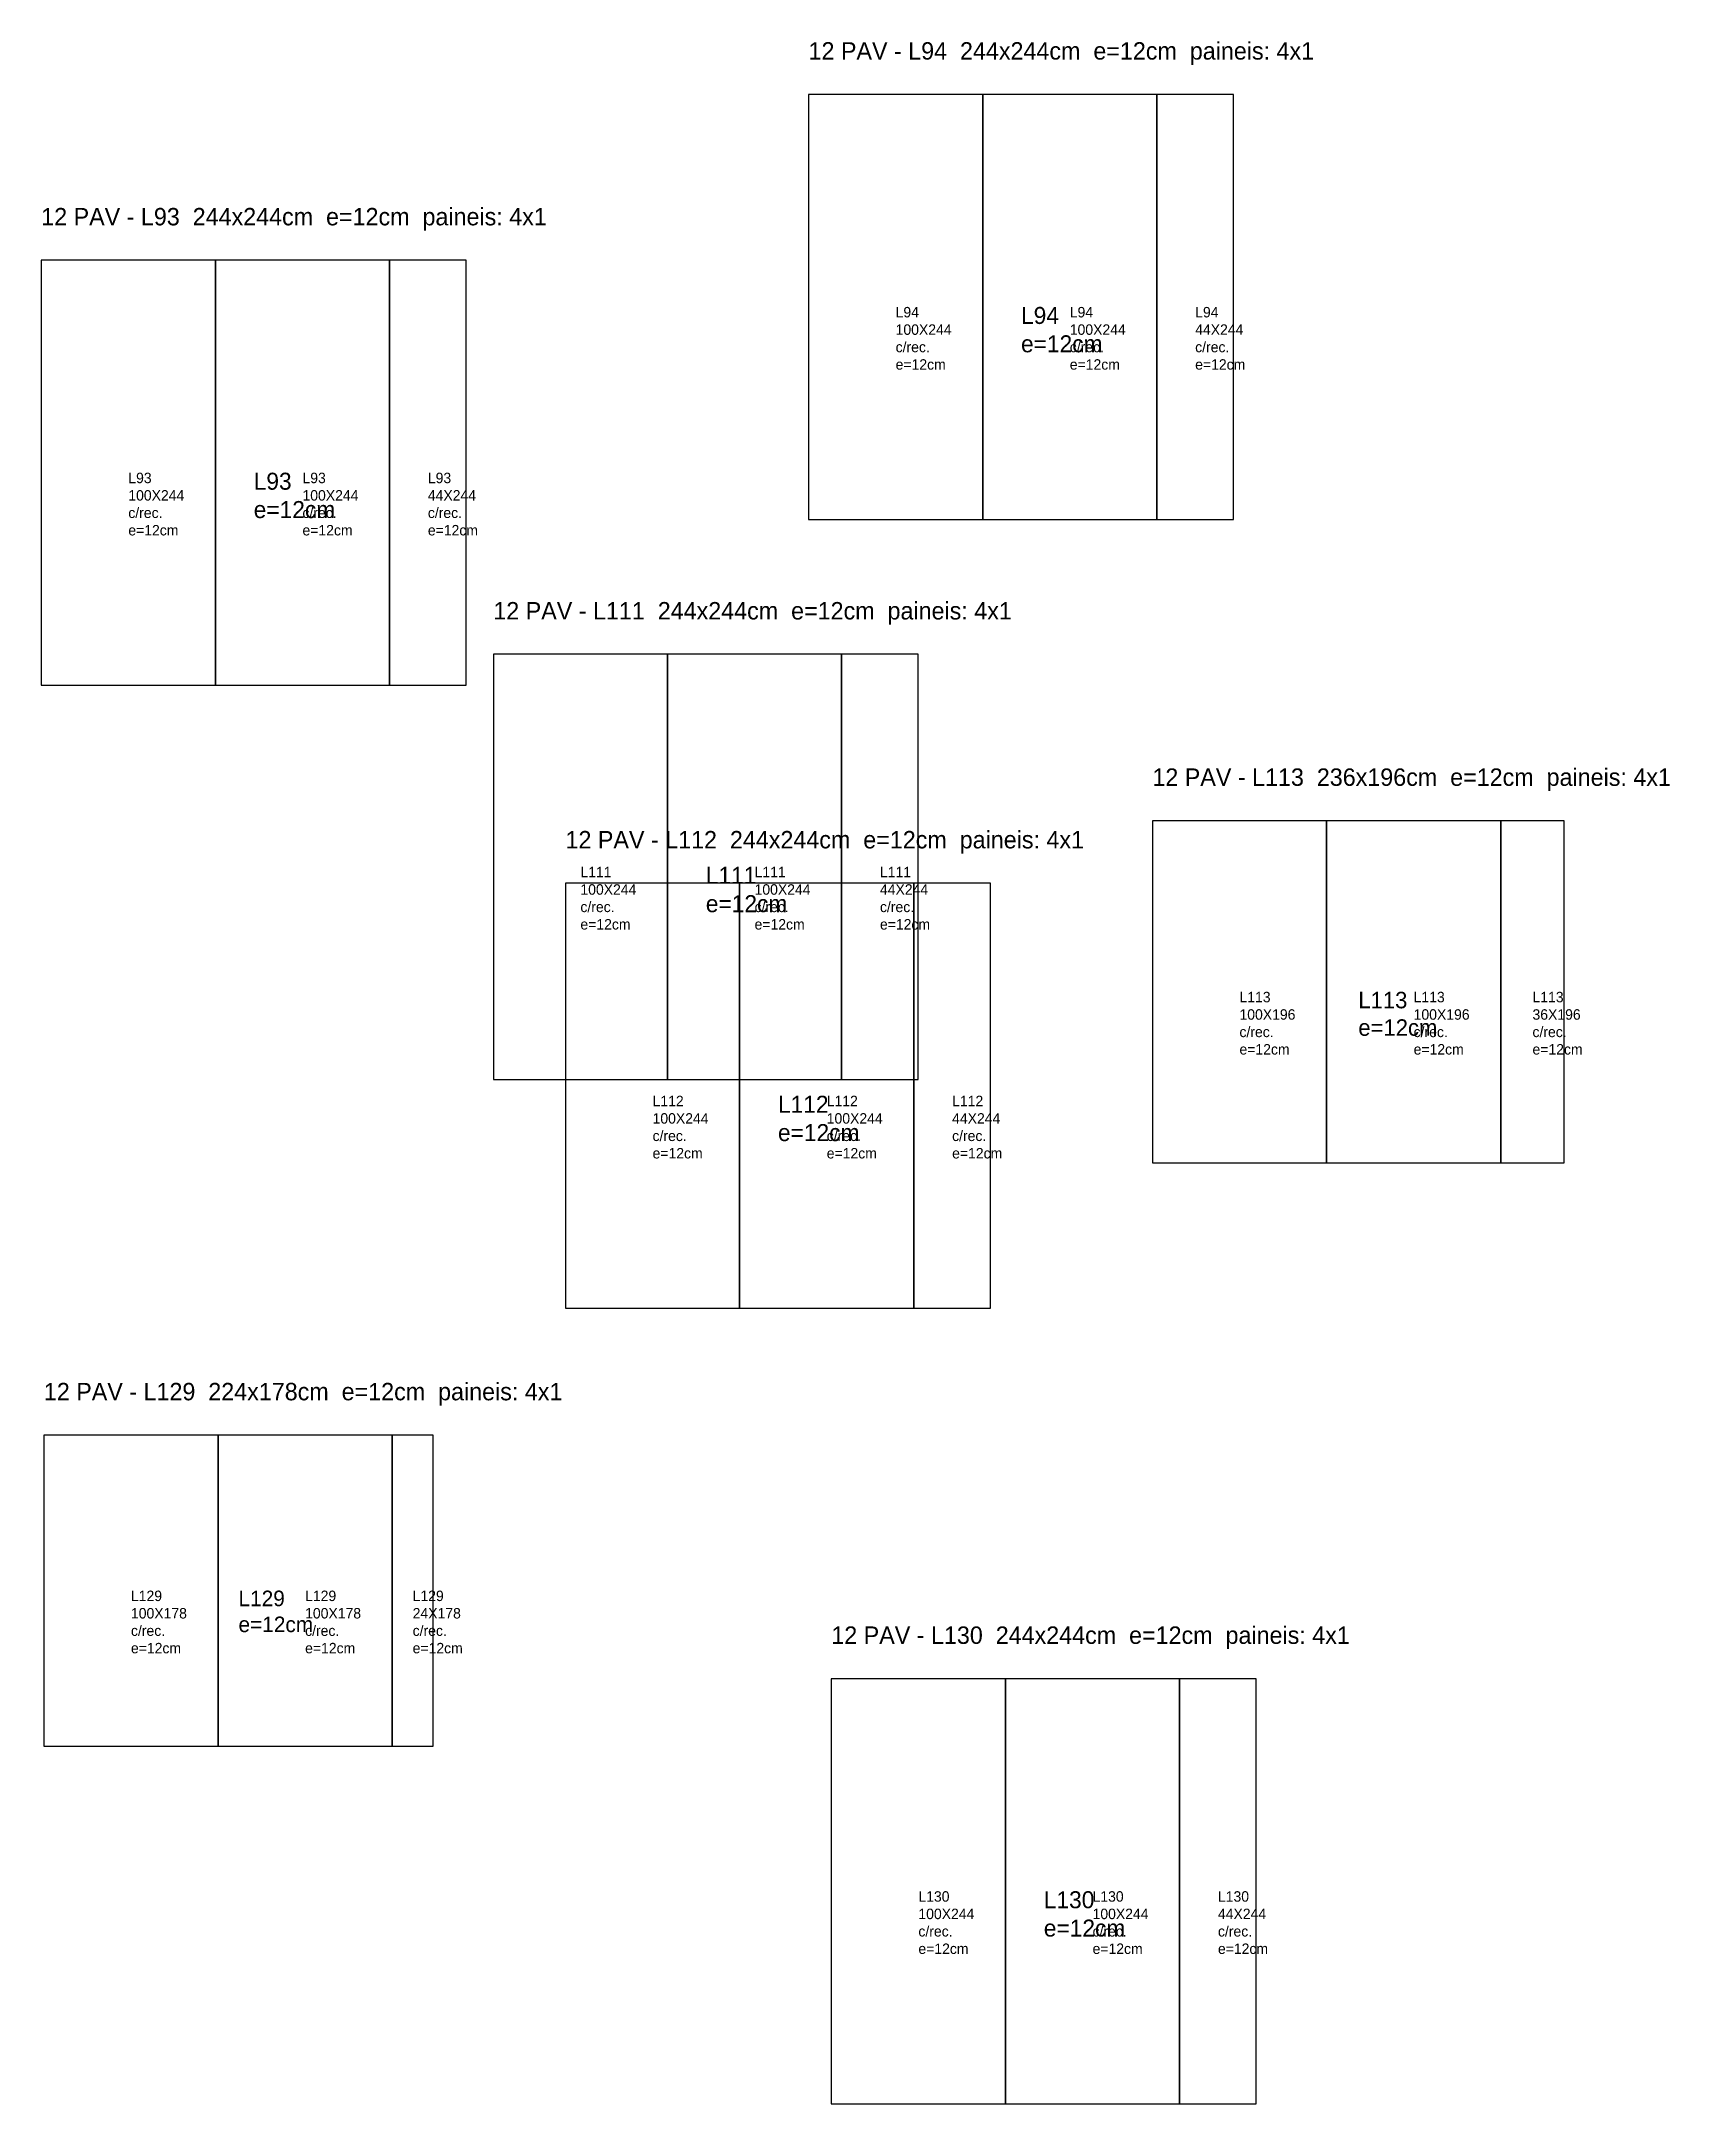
# Model space of a CAD drawing. Header units: metres. Extents: x -8087 to 184, y -3122 to 4551.
# Drawn here: x -4332 to -3396, y 3174 to 4358 of the extents above; entities that cross this region are included whole.
import ezdxf

# ---------------------------------------------------------------- set-up
doc = ezdxf.new("R2010")
doc.units = ezdxf.units.M

msp = doc.modelspace()

# ---------------------------------------------------------------- texts
at = {"layer": 'AUX00', "char_height": 6, "attachment_point": 1}
for s, insert in [('L94\\P100X244\\Pc/rec.\\Pe=12cm', (-3840.92, 4205.49)), ('L94\\P100X244\\Pc/rec.\\Pe=12cm', (-3740.92, 4205.49)), ('L94\\P44X244\\Pc/rec.\\Pe=12cm', (-3668.92, 4205.49)), ('L93\\P100X244\\Pc/rec.\\Pe=12cm', (-4281.51, 4110.33)), ('L93\\P100X244\\Pc/rec.\\Pe=12cm', (-4181.51, 4110.33)), ('L93\\P44X244\\Pc/rec.\\Pe=12cm', (-4109.51, 4110.33)), ('L111\\P100X244\\Pc/rec.\\Pe=12cm', (-4021.92, 3884.08)), ('L111\\P100X244\\Pc/rec.\\Pe=12cm', (-3921.92, 3884.08)), ('L111\\P44X244\\Pc/rec.\\Pe=12cm', (-3849.92, 3884.08)), ('L113\\P100X196\\Pc/rec.\\Pe=12cm', (-3643.49, 3812.32)), ('L113\\P100X196\\Pc/rec.\\Pe=12cm', (-3543.49, 3812.32)), ('L113\\P36X196\\Pc/rec.\\Pe=12cm', (-3475.24, 3812.32)), ('L112\\P100X244\\Pc/rec.\\Pe=12cm', (-3980.48, 3752.66)), ('L112\\P100X244\\Pc/rec.\\Pe=12cm', (-3880.48, 3752.66)), ('L112\\P44X244\\Pc/rec.\\Pe=12cm', (-3808.48, 3752.66)), ('L129\\P100X178\\Pc/rec.\\Pe=12cm', (-4279.99, 3468.58)), ('L129\\P100X178\\Pc/rec.\\Pe=12cm', (-4179.99, 3468.58)), ('L129\\P24X178\\Pc/rec.\\Pe=12cm', (-4118.24, 3468.58)), ('L130\\P100X244\\Pc/rec.\\Pe=12cm', (-3827.85, 3296)), ('L130\\P100X244\\Pc/rec.\\Pe=12cm', (-3727.85, 3296)), ('L130\\P44X244\\Pc/rec.\\Pe=12cm', (-3655.85, 3296))]:
    msp.add_mtext(s, dxfattribs=dict(at, insert=insert))
at = {"layer": 'NOMENCLATURA', "char_height": 10, "attachment_point": 1}
for s, insert in [('12 PAV - L94  244x244cm  e=12cm  paineis: 4x1', (-3890.92, 4357.49)), ('12 PAV - L93  244x244cm  e=12cm  paineis: 4x1', (-4331.51, 4262.33)), ('12 PAV - L111  244x244cm  e=12cm  paineis: 4x1', (-4071.92, 4036.08)), ('12 PAV - L113  236x196cm  e=12cm  paineis: 4x1', (-3693.49, 3940.57)), ('12 PAV - L112  244x244cm  e=12cm  paineis: 4x1', (-4030.48, 3904.66)), ('12 PAV - L129  224x178cm  e=12cm  paineis: 4x1', (-4329.99, 3587.83)), ('12 PAV - L130  244x244cm  e=12cm  paineis: 4x1', (-3877.85, 3448))]:
    msp.add_mtext(s, dxfattribs=dict(at, insert=insert))
at = {"layer": 'Texto Secao', "attachment_point": 1}
for s, insert, char_height in [('L94\\Pe=12cm', (-3768.92, 4205.49), 9.76), ('L93\\Pe=12cm', (-4209.51, 4110.33), 9.76), ('L111\\Pe=12cm', (-3949.92, 3884.08), 9.76), ('L113\\Pe=12cm', (-3575.24, 3812.32), 9.46), ('L112\\Pe=12cm', (-3908.48, 3752.66), 9.76), ('L129\\Pe=12cm', (-4218.24, 3468.58), 8.94), ('L130\\Pe=12cm', (-3755.85, 3296), 9.76)]:
    msp.add_mtext(s, dxfattribs=dict(at, insert=insert, char_height=char_height))

# ---------------------------------------------------------------- linework, layer by layer
at = {"layer": 'Contorno'}
for points in [[(-3890.92, 4083.49), (-3646.92, 4083.49), (-3646.92, 4327.49), (-3890.92, 4327.49), (-3890.92, 4083.49)], [(-4331.51, 3988.33), (-4087.51, 3988.33), (-4087.51, 4232.33), (-4331.51, 4232.33), (-4331.51, 3988.33)], [(-4071.92, 3762.08), (-3827.92, 3762.08), (-3827.92, 4006.08), (-4071.92, 4006.08), (-4071.92, 3762.08)], [(-3693.49, 3714.07), (-3456.99, 3714.07), (-3456.99, 3910.57), (-3693.49, 3910.57), (-3693.49, 3714.07)], [(-4030.48, 3630.66), (-3786.48, 3630.66), (-3786.48, 3874.66), (-4030.48, 3874.66), (-4030.48, 3630.66)], [(-4329.99, 3379.33), (-4106.49, 3379.33), (-4106.49, 3557.83), (-4329.99, 3557.83), (-4329.99, 3379.33)], [(-3877.85, 3174), (-3633.85, 3174), (-3633.85, 3418), (-3877.85, 3418), (-3877.85, 3174)]]:
    msp.add_lwpolyline(points, close=True, dxfattribs=at)
at = {"layer": 'Paineis'}
for points in [[(-3890.92, 4083.49), (-3790.92, 4083.49), (-3790.92, 4327.49), (-3890.92, 4327.49)], [(-3790.92, 4083.49), (-3690.92, 4083.49), (-3690.92, 4327.49), (-3790.92, 4327.49)], [(-3690.92, 4083.49), (-3646.92, 4083.49), (-3646.92, 4327.49), (-3690.92, 4327.49)], [(-4331.51, 3988.33), (-4231.51, 3988.33), (-4231.51, 4232.33), (-4331.51, 4232.33)], [(-4231.51, 3988.33), (-4131.51, 3988.33), (-4131.51, 4232.33), (-4231.51, 4232.33)], [(-4131.51, 3988.33), (-4087.51, 3988.33), (-4087.51, 4232.33), (-4131.51, 4232.33)], [(-4071.92, 3762.08), (-3971.92, 3762.08), (-3971.92, 4006.08), (-4071.92, 4006.08)], [(-3971.92, 3762.08), (-3871.92, 3762.08), (-3871.92, 4006.08), (-3971.92, 4006.08)], [(-3871.92, 3762.08), (-3827.92, 3762.08), (-3827.92, 4006.08), (-3871.92, 4006.08)], [(-3693.49, 3714.07), (-3593.49, 3714.07), (-3593.49, 3910.57), (-3693.49, 3910.57)], [(-3593.49, 3714.07), (-3493.49, 3714.07), (-3493.49, 3910.57), (-3593.49, 3910.57)], [(-3493.49, 3714.07), (-3456.99, 3714.07), (-3456.99, 3910.57), (-3493.49, 3910.57)], [(-4030.48, 3630.66), (-3930.48, 3630.66), (-3930.48, 3874.66), (-4030.48, 3874.66)], [(-3930.48, 3630.66), (-3830.48, 3630.66), (-3830.48, 3874.66), (-3930.48, 3874.66)], [(-3830.48, 3630.66), (-3786.48, 3630.66), (-3786.48, 3874.66), (-3830.48, 3874.66)], [(-4329.99, 3379.33), (-4229.99, 3379.33), (-4229.99, 3557.83), (-4329.99, 3557.83)], [(-4229.99, 3379.33), (-4129.99, 3379.33), (-4129.99, 3557.83), (-4229.99, 3557.83)], [(-4129.99, 3379.33), (-4106.49, 3379.33), (-4106.49, 3557.83), (-4129.99, 3557.83)], [(-3877.85, 3174), (-3777.85, 3174), (-3777.85, 3418), (-3877.85, 3418)], [(-3777.85, 3174), (-3677.85, 3174), (-3677.85, 3418), (-3777.85, 3418)], [(-3677.85, 3174), (-3633.85, 3174), (-3633.85, 3418), (-3677.85, 3418)]]:
    msp.add_lwpolyline(points, close=True, dxfattribs=at)

msp.set_redraw_order([(e.dxf.handle, doc.entitydb.next_handle()) for e in msp.query("TEXT MTEXT ATTDEF DIMENSION ARC_DIMENSION")])  # texts and dimensions are drawn at this point

doc.saveas('drawing.dxf')
